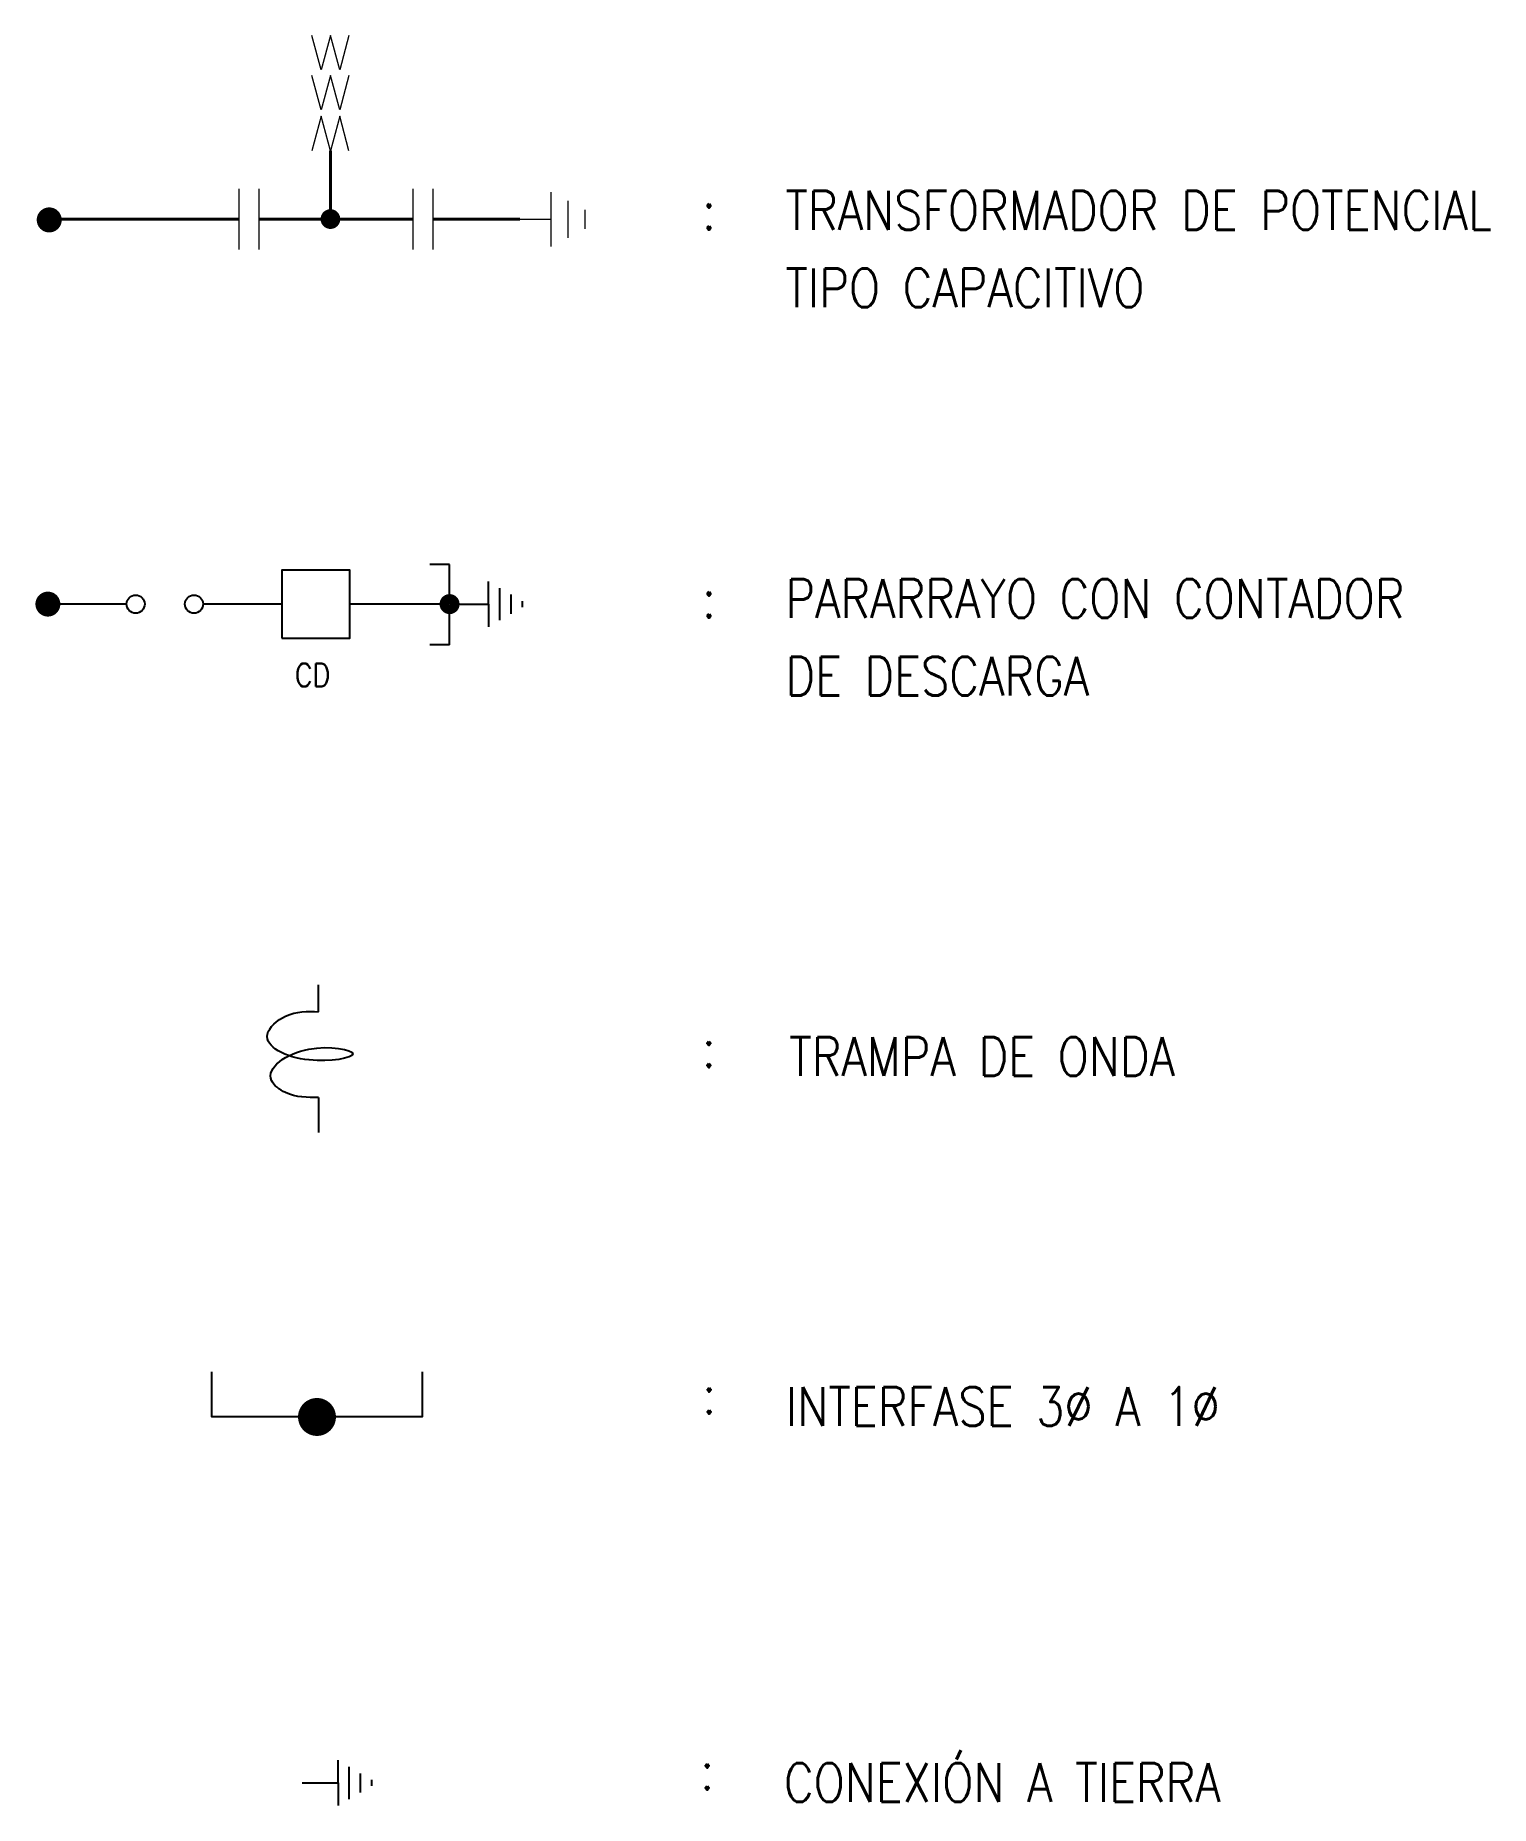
# Model space of a CAD drawing. Header units: millimetres. Extents: x 2767 to 3764, y 1686 to 2392.
# Drawn here: x 3607.9 to 3764.4, y 1805.3 to 1995.6 of the extents above; entities that cross this region are included whole.
import ezdxf
from ezdxf.enums import TextEntityAlignment as Align

# ---------------------------------------------------------------- set-up
doc = ezdxf.new("R2010")
doc.units = ezdxf.units.MM
doc.layers.add('4', color=7, linetype='Continuous')
doc.layers.add('EL-SLIN-BLOC', color=7, linetype='Continuous')
doc.layers.add('BLANCO', color=7, linetype='Continuous', true_color=0xfcfcfc)
for name, color, linetype, lineweight in [('EL-SLDI-BLOC', 7, 'Continuous', 20), ('EL-SLDI-MAIN', 5, 'Continuous', 40), ('EL-SLDI-SCON', 7, 'Continuous', 20), ('Texto', 9, 'Continuous', 20)]:
    doc.layers.add(name, color=color, linetype=linetype, lineweight=lineweight)
doc.styles.add('ROMANS', font='ROMANS.shx', dxfattribs={"height": 3})
doc.styles.add('TRANSELEC', font='romans.shx', dxfattribs={"width": 0.85})

msp = doc.modelspace()

# ---------------------------------------------------------------- texts
at = {"insert": (3635.8, 1928.08), "char_height": 2.5, "attachment_point": 1, "style": 'TRANSELEC'}
msp.add_mtext_dynamic_manual_height_columns('CD', width=8.516, gutter_width=12.5, heights=[0], dxfattribs=at)
at = {"layer": 'Texto', "color": 7, "style": 'TRANSELEC', "width": 0.85}
for s, height, p in [(':', 4.17, (3679.59, 1976.78)), ('TRANSFORMADOR DE POTENCIAL ', 4.1724, (3688.56, 1976.78)), ('TIPO CAPACITIVO', 4.1724, (3688.56, 1968.44)), (':', 4.17, (3679.59, 1935.06)), ('PARARRAYO CON CONTADOR', 4.1724, (3688.56, 1935.06)), ('DE DESCARGA', 4.1724, (3688.56, 1926.71)), ('TRAMPA DE ONDA', 4.1724, (3688.97, 1885.81)), (':', 4.17, (3679.57, 1886.75)), (':', 4.17, (3679.6, 1849.5)), ('INTERFASE 3%%C A 1%%C', 4.1724, (3688.62, 1848.19)), (':', 4.17, (3679.39, 1809.08)), ('CONEXIÓN A TIERRA', 4.1724, (3688.41, 1807.77))]:
    msp.add_text(s, height=height, dxfattribs=at).set_placement(p, align=Align.MIDDLE_LEFT)

# ---------------------------------------------------------------- blocks, each defined once
blk = doc.blocks.new('TRAMPA_ONDA')
at = {"layer": 'BLANCO', "color": 0}
for p, q in [((1023625.31, 1045756.031), (1023625.31, 1045757.42)), ((1023625.311, 1045751.623), (1023625.311, 1045749.82))]:
    blk.add_line(p, q, dxfattribs=at)
blk.add_spline([(1023625.311, 1045751.623), (1023623.604, 1045751.87), (1023622.887, 1045752.491), (1023624.814, 1045754.109), (1023627.079, 1045753.862), (1023624.824, 1045753.549), (1023622.675, 1045754.882), (1023623.614, 1045755.811), (1023625.31, 1045756.031)], degree=3, dxfattribs=at)
blk = doc.blocks.new('03-02-01')
at = {"const_width": 0.6}
blk.add_lwpolyline([(-0.3, 0, 1), (0.3, 0, 1)], format="xyb", close=True, dxfattribs=at)
at = {"style": 'ROMANS'}
blk.add_attdef('NOMBRE', (1.423, -0.98), '', height=2, dxfattribs=at)
blk = doc.blocks.new('interfase_3_a_1')
at = {"layer": 'EL-SLIN-BLOC'}
blk.add_lwpolyline([(2866.407, 2427.3), (2866.407, 2429.618), (2877.257, 2429.618), (2877.257, 2427.3)], dxfattribs=at)
at = {"layer": 'EL-SLIN-BLOC', "xscale": -1.628222459454683, "yscale": 1.628222459454683, "zscale": 1.628222459454683, "rotation": 180}
blk.add_blockref('03-02-01', (2871.832, 2429.618), dxfattribs=at)

# ---------------------------------------------------------------- linework, layer by layer
msp.add_line((3638.35, 1890.62), (3638.35, 1890.62))
at = {"layer": '4', "color": 7}
for p, q in [((3652.45, 1938.72), (3650.31, 1938.72)), ((3652.45, 1934.77), (3652.45, 1938.72)), ((3656.62, 1934.45), (3656.62, 1936.88)), ((3657.84, 1932.72), (3657.84, 1936.18)), ((3659.06, 1933.42), (3659.06, 1935.48)), ((3617.71, 1934.45), (3609.24, 1934.45)), ((3634.4, 1934.45), (3625.94, 1934.45)), ((3652.13, 1934.45), (3641.7, 1934.45)), ((3652.13, 1934.45), (3641.7, 1934.45)), ((3652.45, 1930.07), (3652.45, 1934.13)), ((3652.77, 1934.45), (3656.62, 1934.45)), ((3656.62, 1934.45), (3656.62, 1932.01)), ((3660.27, 1934.12), (3660.27, 1934.77)), ((3652.45, 1930.07), (3650.31, 1930.07)), ((3640.45, 1807.73), (3640.45, 1810.16)), ((3641.66, 1806), (3641.66, 1809.46)), ((3642.88, 1806.7), (3642.88, 1808.76)), ((3644.1, 1807.4), (3644.1, 1808.05)), ((3636.59, 1807.73), (3640.45, 1807.73)), ((3640.45, 1807.73), (3640.45, 1805.29))]:
    msp.add_line(p, q, dxfattribs=at)
for points, const_width in [([(3610.05, 1975.75, -1), (3608.73, 1975.75, -1)], 1.37), ([(3609.9, 1934.45, -1), (3608.59, 1934.45, -1)], 1.37), ([(3652.97, 1934.45, 1), (3651.92, 1934.45, 1)], 1.1)]:
    msp.add_lwpolyline(points, format="xyb", close=True, dxfattribs=dict(at, const_width=const_width))
msp.add_lwpolyline([(3634.4, 1930.8), (3641.7, 1930.8), (3641.7, 1938.1), (3634.4, 1938.1)], close=True, dxfattribs=at)
for centre in [(3618.68, 1934.45), (3624.96, 1934.45)]:
    msp.add_circle(centre, 0.978, dxfattribs=at)
at = {"layer": 'EL-SLDI-BLOC', "color": 7}
for p, q in [((3629.82, 1972.58), (3629.82, 1979.1)), ((3631.98, 1972.58), (3631.98, 1979.1)), ((3648.53, 1972.58), (3648.53, 1979.1)), ((3650.69, 1972.58), (3650.69, 1979.1)), ((3663.36, 1972.89), (3663.36, 1978.73)), ((3665.2, 1973.84), (3665.2, 1977.79)), ((3660, 1975.84), (3663.36, 1975.84)), ((3667.04, 1974.79), (3667.04, 1976.84))]:
    msp.add_line(p, q, dxfattribs=at)
for points in [[(3641.62, 1995.58), (3640.63, 1991.87), (3639.63, 1995.58), (3638.64, 1991.87), (3637.64, 1995.58)], [(3641.62, 1991.29), (3640.63, 1987.58), (3639.63, 1991.29), (3638.64, 1987.58), (3637.64, 1991.29)], [(3641.62, 1983.19), (3640.63, 1986.9), (3639.63, 1983.19), (3638.64, 1986.9), (3637.64, 1983.19)]]:
    msp.add_lwpolyline(points, dxfattribs=at)
at = {"layer": 'EL-SLDI-MAIN', "color": 7}
for p, q in [((3639.63, 1975.84), (3639.63, 1983.19)), ((3609.28, 1975.84), (3629.82, 1975.84)), ((3631.98, 1975.84), (3648.53, 1975.84)), ((3650.69, 1975.84), (3660, 1975.84))]:
    msp.add_line(p, q, dxfattribs=at)
at = {"layer": 'EL-SLDI-MAIN', "color": 7, "const_width": 1.06}
msp.add_lwpolyline([(3639.1, 1975.84, 1), (3640.16, 1975.84, 1)], format="xyb", close=True, dxfattribs=at)

# ---------------------------------------------------------------- block references
at = {"color": 7, "xscale": 2.086175653143511, "yscale": 2.086175653143511, "zscale": 2.086175653143511, "rotation": 180}
msp.add_blockref('interfase_3_a_1', (9629.33, 6915.68), dxfattribs=at)
at = {"layer": 'EL-SLDI-SCON', "color": 7, "xscale": 2.086175653143511, "yscale": 2.086175653143511, "zscale": 2.086175653143511}
msp.add_blockref('TRAMPA_ONDA', (-2131823.85, -2179740.15), dxfattribs=at)

msp.set_redraw_order([(e.dxf.handle, doc.entitydb.next_handle()) for e in msp.query("TEXT MTEXT ATTDEF DIMENSION ARC_DIMENSION")])  # texts and dimensions are drawn at this point

doc.saveas('drawing.dxf')
